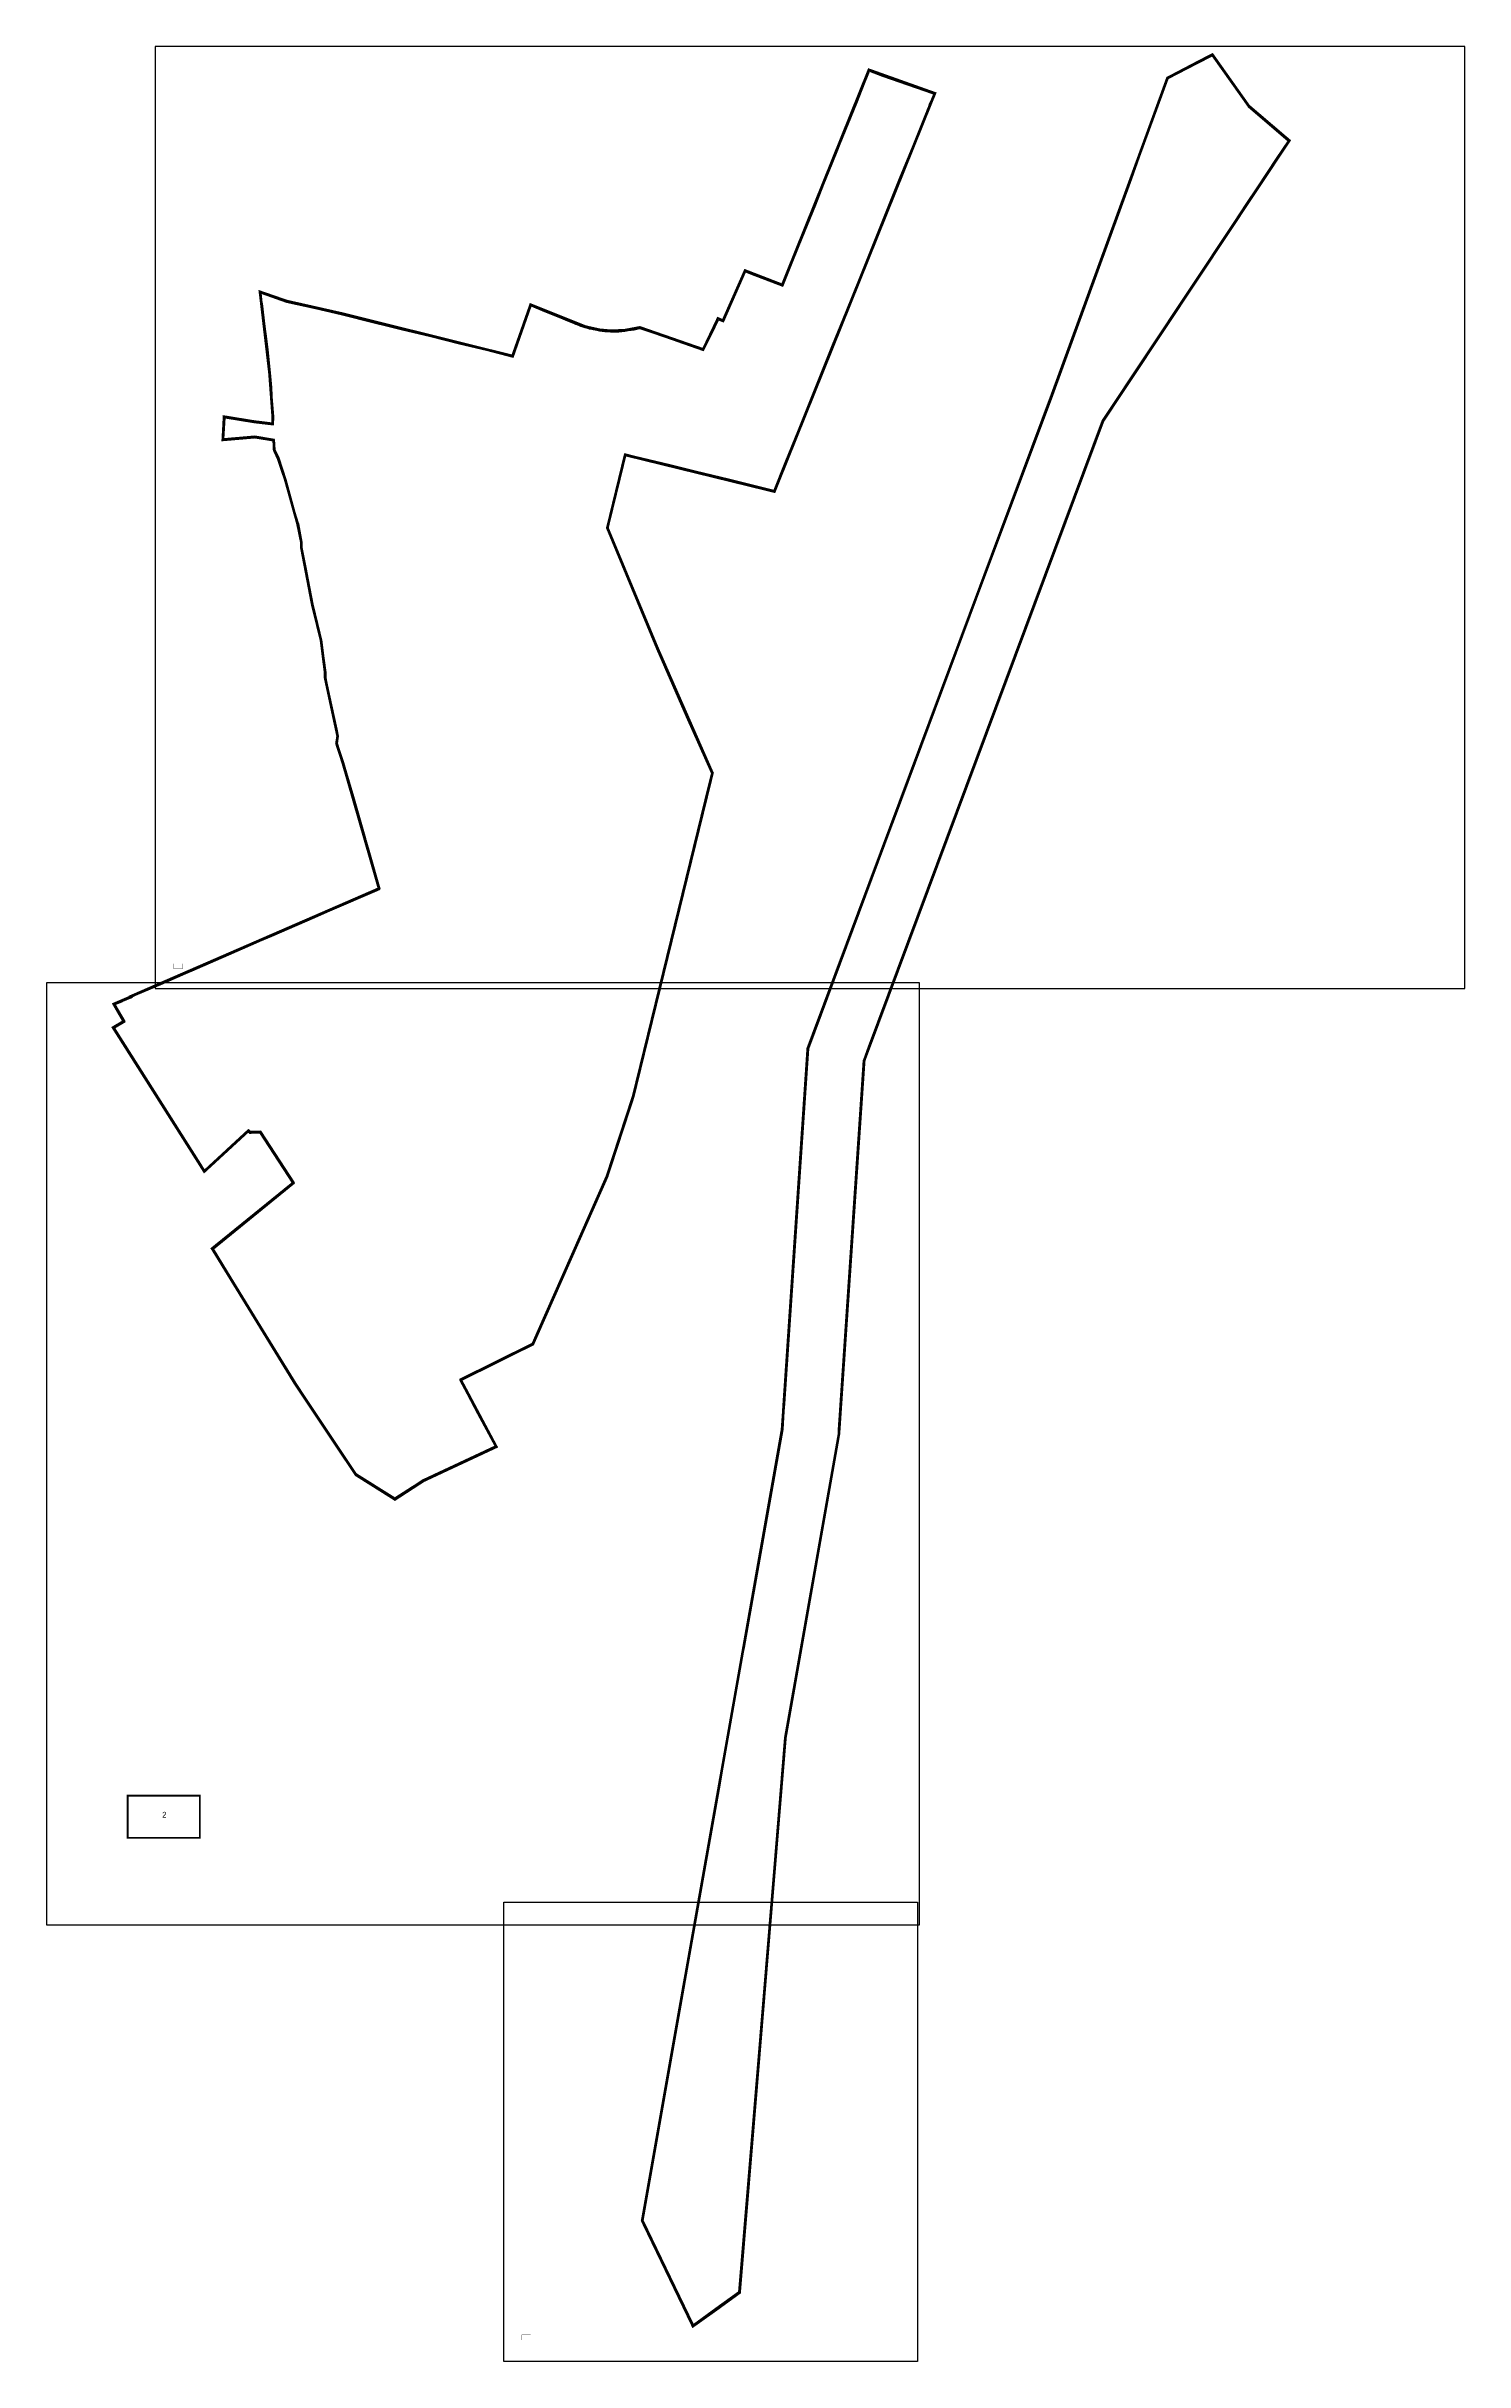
# Model space of a CAD drawing. Header units: millimetres. Extents: x 183866 to 185409, y 654028 to 656547.
import ezdxf

# ---------------------------------------------------------------- set-up
doc = ezdxf.new("R2010")
doc.units = ezdxf.units.MM
for name, color, linetype in [('hadpasa', 255, 'Continuous'), ('pgvul1', 253, 'Continuous'), ('pgvul2', 152, 'Continuous')]:
    doc.layers.add(name, color=color, linetype=linetype)
doc.styles.add('style1', font='hebtxt.shx')

# ---------------------------------------------------------------- blocks, each defined once
blk = doc.blocks.new('hadpasa')
at = {"layer": 'hadpasa', "const_width": 0.25}
blk.add_lwpolyline([(-4.82, -2.88), (-4.82, 2.64), (4.65, 2.64), (4.65, -2.88)], close=True, dxfattribs=at)
at = {"style": 'style1', "flags": 1}
for tag, p in [('SIZE', (-0.39, 1.6)), ('SCALE', (-0.35, 0.67)), ('PAGES', (-0.32, -1.12))]:
    blk.add_attdef(tag, p, '', height=0.75, dxfattribs=at)
at = {"style": 'style1'}
blk.add_attdef('PAGE', (-0.28, -0.22), '', height=0.75, dxfattribs=at)

msp = doc.modelspace()

# ---------------------------------------------------------------- linework, layer by layer
at = {"layer": 'hadpasa'}
for points in [[(183984.4, 656547.4), (183984.4, 655522.4), (185409.4, 655522.4), (185409.4, 656547.4)], [(184816.1, 655528.5), (183866.1, 655528.5), (183866.1, 654503.5), (184816.1, 654503.5)], [(184363.9, 654528.3), (184813.9, 654528.3), (184813.9, 654028.3), (184363.9, 654028.3)]]:
    msp.add_lwpolyline(points, close=True, dxfattribs=at)
at = {"layer": 'pgvul1', "flags": 128}
msp.add_lwpolyline([(184829.1, 656489.5), (184826.8, 656484), (184825.9, 656481.7), (184825.7, 656481), (184824.6, 656478.4), (184823.7, 656476.2), (184823.4, 656475.5), (184808.8, 656439.3), (184794.2, 656403.1), (184779.7, 656366.9), (184765.1, 656330.8), (184750.5, 656294.6), (184735.9, 656258.4), (184721.3, 656222.3), (184706.8, 656186.1), (184692.2, 656149.9), (184684.1, 656129.9), (184669.7, 656094.1), (184657.7, 656064.3), (184609.8, 656076), (184571.9, 656085.3), (184544.4, 656092), (184506.5, 656101.3), (184495.2, 656104.1), (184475.5, 656023.5), (184530.1, 655892.4), (184562.1, 655818.4), (184589.8, 655756.6), (184586.7, 655744), (184503.5, 655404.6), (184475.2, 655318), (184399.8, 655147.5), (184394.7, 655136.1), (184315.6, 655096.9), (184323.9, 655081.4), (184335.3, 655059.9), (184354.3, 655024.2), (184276.1, 654987.7), (184269.2, 654983.2), (184264.4, 654980.1), (184245.4, 654967.7), (184203.7, 654993.9), (184148.5, 655076.6), (184137.9, 655092.5), (184096.5, 655159.8), (184063.2, 655214.1), (184047.8, 655239.2), (184136.1, 655310.7), (184099.4, 655367), (184088.1, 655366.7), (184087.5, 655367.5), (184086.1, 655369), (184038.2, 655324.8), (184034.1, 655331.2), (184024.6, 655346.2), (183952.1, 655460.7), (183940.2, 655479.5), (183951.7, 655486.3), (183940.9, 655504.9), (183948.8, 655508.3), (183949.5, 655508.6), (183958.1, 655512.3), (183959.9, 655513.1), (183959.6, 655513.4), (183963.2, 655514.9), (183990.5, 655526.8), (184017.9, 655538.7), (184024.6, 655541.6), (184064.7, 655559), (184094.4, 655571.9), (184098.4, 655573.7), (184111.6, 655579.4), (184158.4, 655599.7), (184174.5, 655606.7), (184179.8, 655609), (184223.4, 655627.9), (184229.3, 655630.5), (184218.8, 655667.3), (184214, 655683.8), (184213.7, 655685), (184200.6, 655730.8), (184191.3, 655762.9), (184189.7, 655768), (184186.5, 655777.5), (184185.4, 655780.9), (184182.9, 655788.9), (184184, 655796.9), (184182.4, 655804.4), (184174.2, 655842.7), (184172.8, 655849.3), (184171.7, 655854.4), (184170.4, 655860.5), (184170.5, 655866), (184168.4, 655881.9), (184165.9, 655901.6), (184164.1, 655908.8), (184156.4, 655940.3), (184151.3, 655967), (184148.7, 655980.4), (184144.5, 656002.3), (184144.5, 656008.1), (184140.7, 656027.9), (184140.4, 656028.4), (184136.7, 656039.7), (184127.1, 656075.9), (184119.3, 656099.2), (184115.1, 656108.3), (184114.5, 656119.8), (184093.1, 656123.2), (184059.2, 656120.4), (184060.5, 656143.3), (184091.7, 656138.2), (184113.4, 656135.5), (184113.5, 656144.8), (184111.8, 656166), (184111.7, 656167.2), (184111.6, 656176.1), (184110, 656192), (184107.3, 656217.5), (184106.1, 656229), (184104.3, 656242.6), (184101.2, 656267.6), (184101.1, 656268.2), (184099.8, 656278.7), (184127.5, 656269.2), (184159.1, 656262.2), (184186.9, 656255.8), (184221.2, 656247.1), (184237.7, 656243), (184253.5, 656239.1), (184284.4, 656231.6), (184315.6, 656223.9), (184345, 656216.7), (184374, 656209.2), (184393.7, 656265), (184408.2, 656259), (184427.9, 656250.9), (184431.3, 656249.5), (184436.2, 656247.5), (184440.5, 656245.7), (184441.8, 656245.1), (184443.2, 656244.6), (184445.9, 656243.6, 0.006719), (184448.7, 656242.6), (184451.9, 656241.6), (184452.5, 656241.4), (184452.7, 656241.4), (184455.1, 656240.7), (184455.3, 656240.6, 0.013439), (184461.1, 656239.2), (184464.9, 656238.5), (184467.8, 656238, 0.055031), (184492.1, 656237.1), (184495.6, 656237.4), (184499.3, 656238.1, 0.029489), (184511.8, 656240.5), (184526.1, 656235.6), (184548.1, 656227.9), (184552.3, 656226.5), (184581.3, 656216.4), (184590.1, 656234.7), (184597.4, 656249.9), (184602.8, 656247.5), (184612.3, 656268.9), (184620.4, 656287.2), (184627, 656302.1), (184637.1, 656298.2), (184667.4, 656286.5), (184676.3, 656308.3), (184685.2, 656330.6), (184694.2, 656352.8), (184703.2, 656375.1), (184712.1, 656397.3), (184721, 656419.4), (184727.2, 656434.8), (184729.9, 656441.5), (184738.9, 656463.6), (184747.8, 656485.7), (184757, 656508.6), (184759.6, 656515.1), (184759.6, 656515.1), (184759.6, 656515.1), (184761.7, 656520.5), (184775.8, 656515.1), (184830.4, 656496.1, 0.000771), (184831.6, 656495.7)], format="xyb", close=True, dxfattribs=at)
msp.add_lwpolyline([(184570.1, 654068.5), (184515.5, 654181.8), (184560.2, 654434.7), (184562.7, 654449.1), (184599.6, 654657.6), (184602.7, 654675.1), (184624.8, 654800.2), (184625.7, 654805.3), (184667.7, 655042.4), (184669, 655062.3), (184669.6, 655070.5), (184695.7, 655456.9), (184785.4, 655697.4), (184789, 655706.8), (184886.3, 655967.6), (184889.2, 655975.2), (184961.1, 656167.7), (185047.2, 656403.7), (185055.7, 656427.2), (185086.8, 656512.3), (185118.3, 656528.7), (185134.5, 656537.1), (185173.6, 656481.9), (185217.2, 656444.7), (185204.3, 656425.2), (185183.2, 656393.5), (185172.1, 656376.8), (185158.2, 656355.8), (185014.8, 656140.2), (184760.3, 655458.6), (184755.1, 655444.5), (184755, 655444.2), (184727.8, 655042.3), (184727.5, 655038), (184726.8, 655033.9), (184669.3, 654707.5), (184656.9, 654557), (184655.1, 654535.5), (184635.9, 654303.7), (184619.4, 654103.9), (184594.7, 654086)], close=True, dxfattribs=at)
at = {"layer": 'pgvul2', "const_width": 2.5, "flags": 128}
for points in [[(184830.2, 656489.1), (184658.4, 656062.8), (184496.1, 656102.6), (184476.8, 656023.6), (184531.2, 655892.9), (184591.1, 655756.8), (184504.8, 655404.3), (184476.4, 655317.6), (184395.7, 655135.2), (184317.3, 655096.3), (184356, 655023.6), (184276.8, 654986.6), (184245.4, 654966.2), (184202.8, 654993), (184136.8, 655091.8), (184046.2, 655239.4), (184134.4, 655310.9), (184098.7, 655365.7), (184087.6, 655365.4), (184086, 655367.2), (184037.9, 655322.9), (183938.4, 655479.9), (183949.9, 655486.7), (183939.1, 655505.5), (183957.7, 655513.5), (183957.5, 655513.8), (184227.8, 655631.2), (184188.5, 655767.6), (184181.6, 655788.8), (184182.8, 655796.9), (184169.2, 655860.3), (184169.2, 655865.9), (184164.7, 655901.4), (184155.2, 655940), (184143.3, 656002.2), (184143.3, 656007.9), (184139.1, 656028.2), (184125.9, 656075.6), (184118.1, 656098.7), (184113.8, 656108), (184113.3, 656118.7), (184093, 656122), (184057.9, 656119), (184059.3, 656144.7), (184091.9, 656139.4), (184112.2, 656136.9), (184112.2, 656144.7), (184108.7, 656191.9), (184098.3, 656280.6), (184127.8, 656270.4), (184187.2, 656257), (184373.2, 656210.7), (184392.9, 656266.6), (184452.9, 656242.6), (184468, 656239.2), (184479.9, 656238.1), (184495.4, 656238.7), (184511.9, 656241.8), (184580.7, 656217.9), (184596.8, 656251.6), (184602.2, 656249.2), (184626.3, 656303.7), (184666.7, 656288.1), (184761, 656522.1), (184833.2, 656496.4)], [(184569.6, 654066.6), (184514.2, 654181.6), (184558.9, 654434.9), (184561.5, 654449.3), (184598.4, 654657.8), (184601.5, 654675.3), (184623.6, 654800.4), (184624.5, 654805.5), (184666.4, 655042.5), (184667.8, 655062.4), (184668.3, 655070.6), (184694.4, 655457.2), (184784.3, 655697.8), (184787.8, 655707.2), (184885.2, 655968), (184888, 655975.6), (184959.9, 656168.1), (185046, 656404.1), (185054.6, 656427.6), (185085.8, 656513.1), (185117.7, 656529.8), (185134.9, 656538.7), (185174.5, 656482.8), (185218.9, 656444.9), (185205.3, 656424.5), (185184.2, 656392.8), (185173.1, 656376.1), (185159.2, 656355.1), (185016, 656139.6), (184761.5, 655458.1), (184756.2, 655444), (184756.2, 655443.9), (184729, 655042.2), (184728.7, 655037.8), (184728, 655033.7), (184670.5, 654707.3), (184658.1, 654556.9), (184656.3, 654535.4), (184637.2, 654303.6), (184620.6, 654103.3), (184595.5, 654085)]]:
    msp.add_lwpolyline(points, close=True, dxfattribs=at)

# ---------------------------------------------------------------- block references
at = {"layer": 'hadpasa'}
for p, values in [((184009.7, 655546.7), {'PAGE': '1'}), ((184388.4, 654054.8), {'PAGE': '3'})]:
    msp.add_blockref('hadpasa', p, dxfattribs=at).add_auto_attribs(values)
at = {"layer": 'hadpasa', "xscale": 8.293254682444967, "yscale": 8.293254682444967, "zscale": 8.293254682444967}
msp.add_blockref('hadpasa', (183994.5, 654622.1), dxfattribs=at).add_auto_attribs({'PAGE': '2'})

doc.saveas('drawing.dxf')
